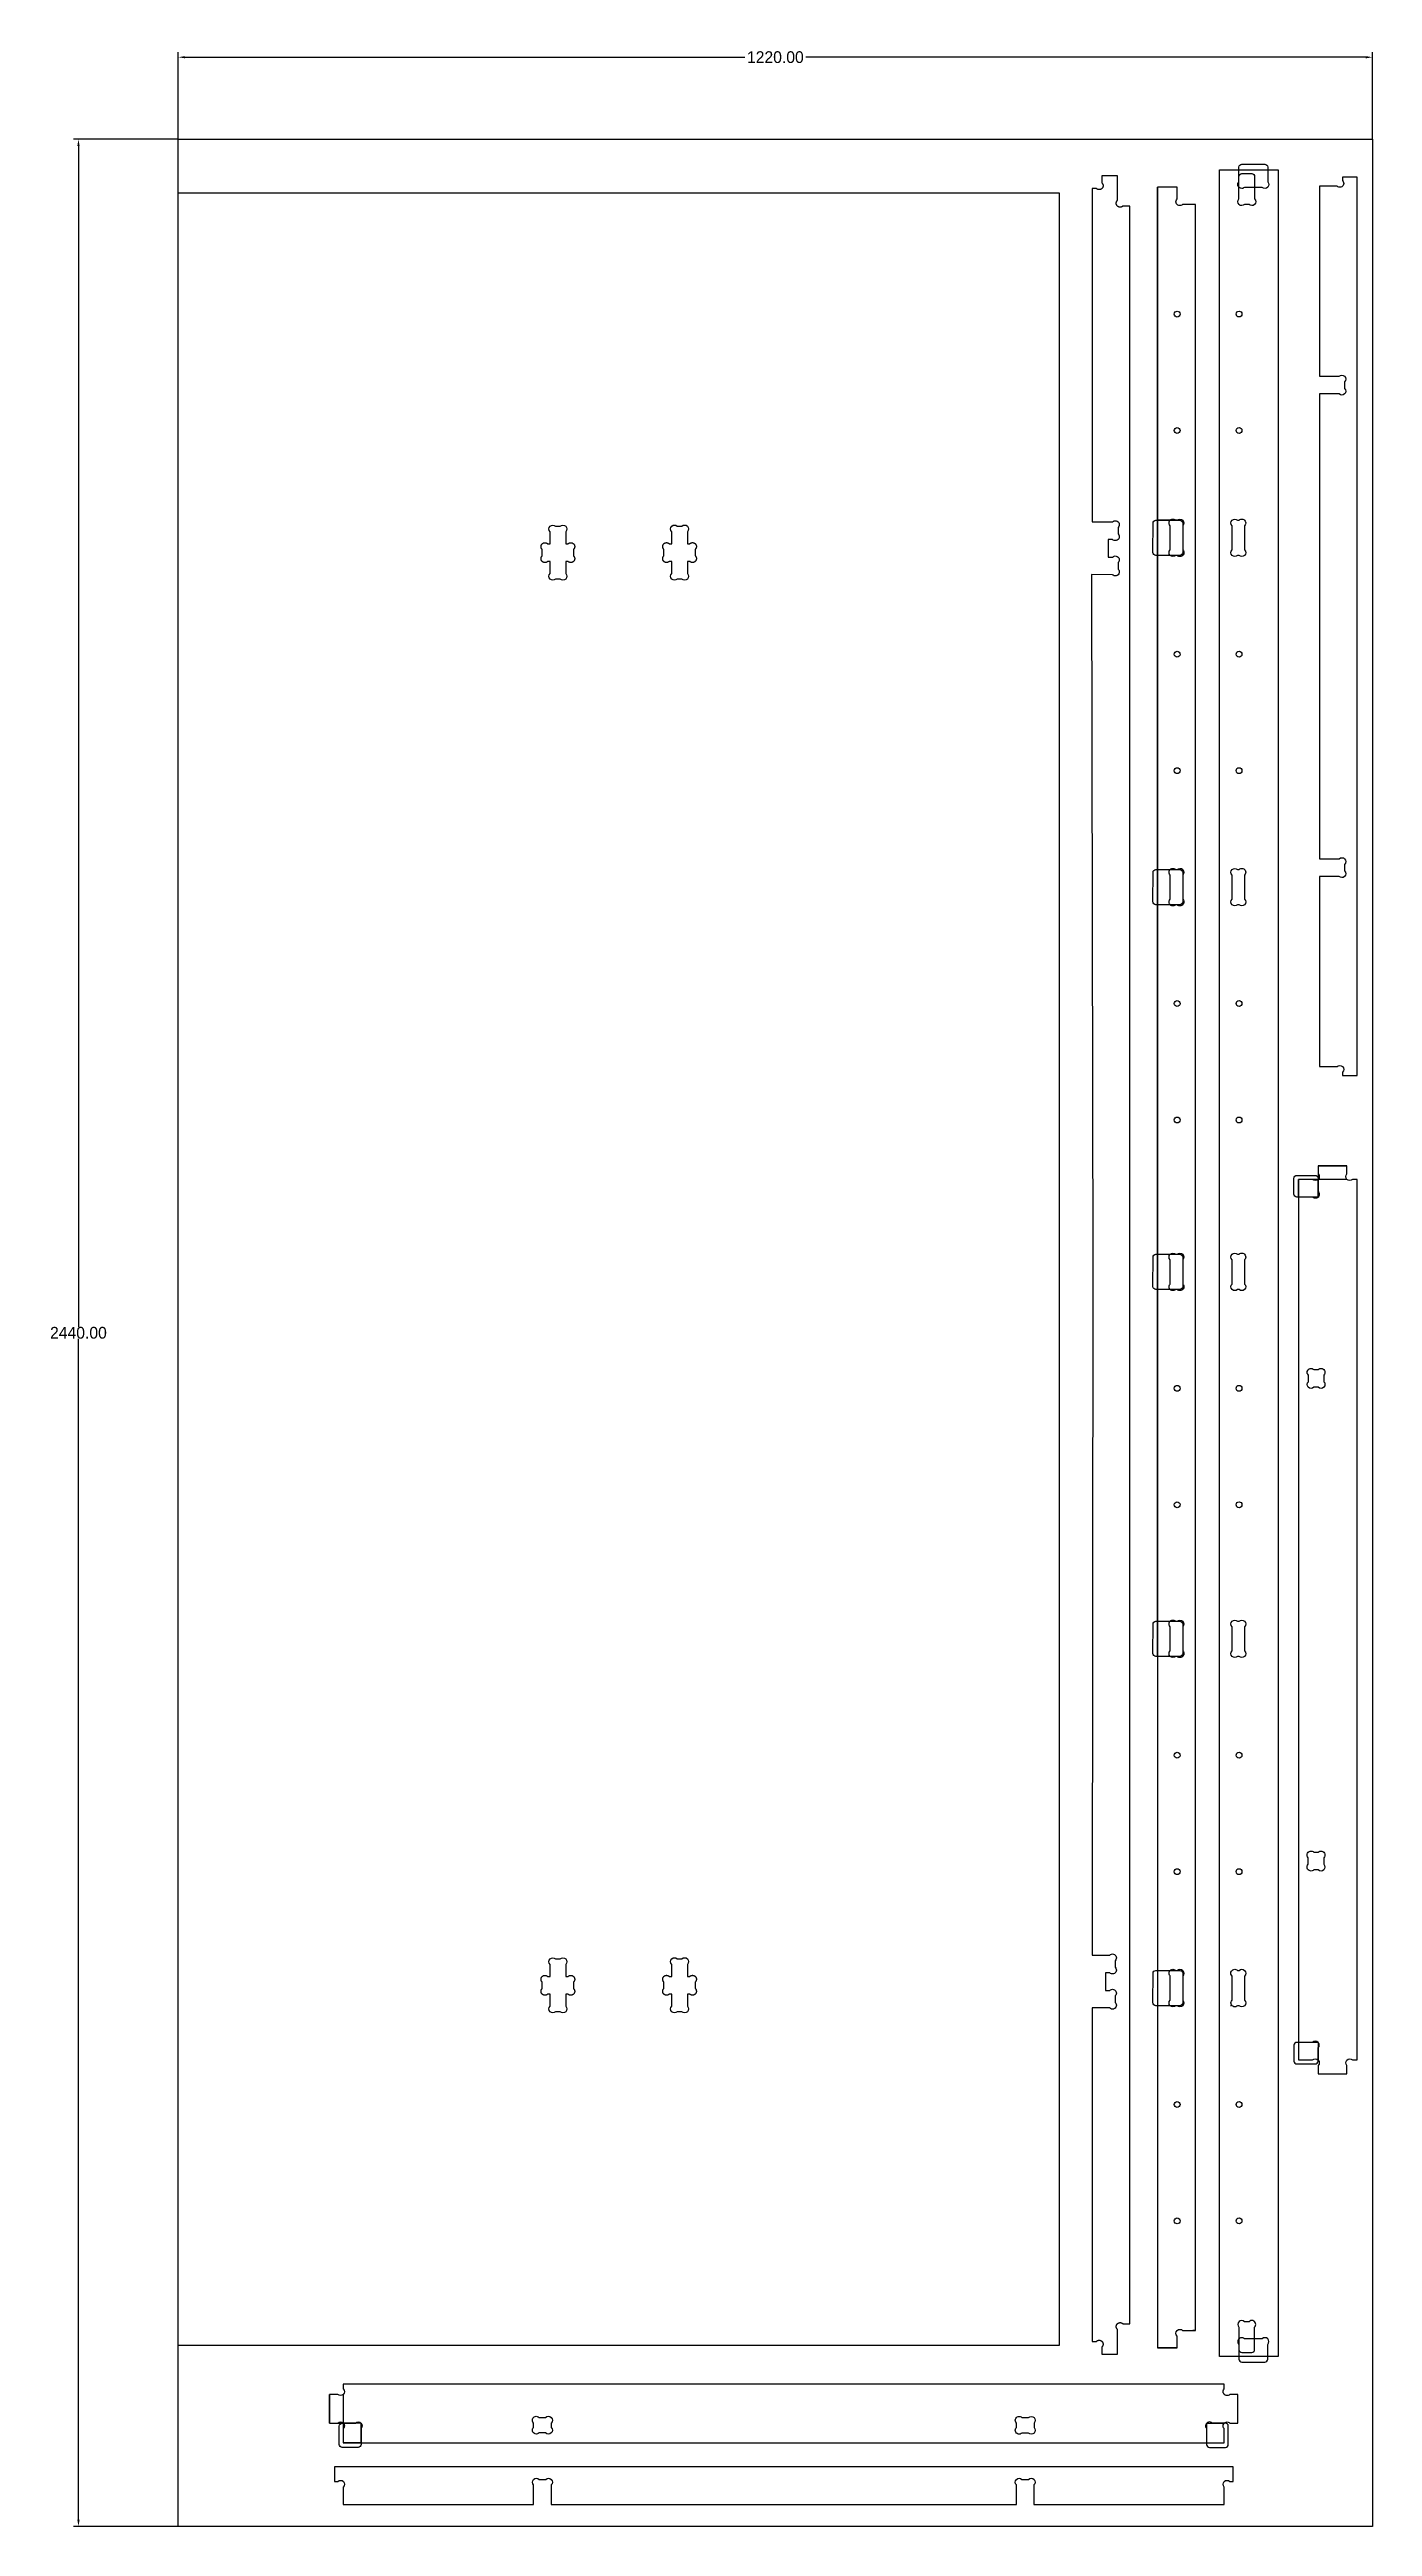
# Model space of a CAD drawing. Header units: millimetres. Extents: x 6492 to 10543, y 1975 to 5871.
# Drawn here: x 6492 to 7843, y 3340 to 5871 of the extents above; entities that cross this region are included whole.
import ezdxf

# ---------------------------------------------------------------- set-up
doc = ezdxf.new("R2010")
doc.units = ezdxf.units.MM
doc.layers.add('0_Make2D$Visibile$Curve', color=18, linetype='Continuous', true_color=0x000000)
for name, color, linetype in [('CUT_INSIDE_18MM', 54, 'Continuous'), ('CUT_OUTSIDE_18MM', 1, 'Continuous'), ('HOLE_18MM', 4, 'Continuous'), ('POCKET_INSIDE_14MM', 92, 'Continuous'), ('POCKET_INSIDE_9MM', 97, 'Continuous'), ('POCKET_OUTSIDE_9MM', 6, 'Continuous')]:
    doc.layers.add(name, color=color, linetype=linetype)
doc.layers.add('NO_PRINT', color=2, linetype='Continuous', plot=False)
doc.layers.add('POCKET_OUTSIDE_14MM', color=175, linetype='Continuous', plot=False)
doc.layers.add('TOP-HOLE-6.000MM-DIAM_15.000MM', color=20, linetype='Continuous', lineweight=25, true_color=0xff2400)
doc.dimstyles.get("Standard").update_dxf_attribs({"dimtxt": 1.2, "dimasz": 0.18, "dimexe": 0.18, "dimexo": 0.0625, "dimgap": 0.09, "dimtad": 0, "dimtih": 1, "dimtoh": 1, "dimzin": 0, "dimdsep": 46, "dimtxsty": 'Standard', "dimcen": 0.09, "dimclrd": 256, "dimclre": 256, "dimclrt": 256, "dimadec": 0, "dimazin": 0, "dimtfac": 1, "dimtofl": 0, "dimtmove": 0, "dimatfit": 3, "dimfxl": 1, "dimtolj": 1, "dimtzin": 0, "dimlwd": -1, "dimlwe": -1, "dimarcsym": 0})

msp = doc.modelspace()

# ---------------------------------------------------------------- blocks, each defined once
blk = doc.blocks.new('FRAME_INT_SHORT')
at = {"layer": 'CUT_OUTSIDE_18MM'}
blk.add_lwpolyline([(7697.4, 3385.5), (7700.8, 3385.5), (7700.8, 3400.5), (6782.8, 3400.5), (6782.8, 3385.5), (6786.2, 3385.5, -1), (6791.8, 3379.8), (6791.8, 3361.8), (6986.2, 3361.8), (6986.2, 3371.8), (6986.2, 3381.9, -1), (6991.8, 3387.6), (6998.6, 3387.6, -1), (7004.2, 3381.9), (7004.2, 3371.8), (7004.2, 3361.8), (7479.4, 3361.8), (7479.4, 3371.8), (7479.4, 3381.9, -1), (7485.1, 3387.6), (7491.8, 3387.6, -1), (7497.4, 3381.9), (7497.4, 3371.8), (7497.4, 3361.8), (7691.8, 3361.8), (7691.8, 3379.8, -1)], format="xyb", close=True, dxfattribs=at)
blk = doc.blocks.new('FRAME_LONG_OUT')
at = {"layer": '0_Make2D$Visibile$Curve', "color": 147, "lineweight": -3, "true_color": 0x366c72}
for p, q in [((7706.8, 5744.3), (7706.8, 5744.3)), ((7707.8, 3531.3), (7707.8, 3531.3))]:
    blk.add_line(p, q, dxfattribs=at)
at = {"layer": 'CUT_OUTSIDE_18MM'}
blk.add_lwpolyline([(7686.8, 5748.3), (7746.8, 5748.3), (7746.8, 3513.3), (7686.8, 3513.3)], close=True, dxfattribs=at)
at = {"layer": 'POCKET_INSIDE_9MM'}
for p, q in [((7698.6, 3871.8), (7698, 3871.8)), ((7712.6, 3871.8), (7712.6, 3871.8))]:
    blk.add_line(p, q, dxfattribs=at)
for points in [[(7717.1, 5712.8), (7712.5, 5712.8, -1), (7706.8, 5718.4), (7706.8, 5741.3, -0.414214), (7709.8, 5744.3), (7719.8, 5744.3, -0.414214), (7722.8, 5741.3), (7722.8, 5718.4, -1)], [(7706.9, 5354.1), (7705.4, 5354.1, -1), (7699.7, 5359.7), (7699.7, 5384.4, -1), (7705.4, 5390), (7706.9, 5390, -1), (7712.6, 5384.4), (7712.6, 5359.7, -1)], [(7706.9, 4997.1), (7705.4, 4997.1, -1), (7699.7, 5002.7), (7699.7, 5027.4, -1), (7705.4, 5033), (7706.9, 5033, -1), (7712.6, 5027.4), (7712.6, 5002.7, -1)], [(7706.9, 4603.8), (7705.4, 4603.8, -1), (7699.7, 4609.4), (7699.7, 4634.1, -1), (7705.4, 4639.8), (7706.9, 4639.8, -1), (7712.6, 4634.1), (7712.6, 4609.4, -1)], [(7706.9, 4228.8), (7705.4, 4228.8, -1), (7699.7, 4234.4), (7699.7, 4259.1, -1), (7705.4, 4264.7), (7706.9, 4264.7, -1), (7712.6, 4259.1), (7712.6, 4234.4, -1)], [(7706.9, 3871.8), (7705.4, 3871.8, -1), (7699.7, 3877.4), (7699.7, 3902.1, -1), (7705.4, 3907.8), (7706.9, 3907.8, -1), (7712.6, 3902.1), (7712.6, 3877.4, -1)], [(7717.1, 3548.8), (7712.5, 3548.8, 1), (7706.8, 3543.2), (7706.8, 3520.3, 0.414214), (7709.8, 3517.3), (7719.8, 3517.3, 0.414214), (7722.8, 3520.3), (7722.8, 3543.2, 1)]]:
    blk.add_lwpolyline(points, format="xyb", close=True, dxfattribs=at)
at = {"layer": 'POCKET_OUTSIDE_14MM'}
for points in [[(7706.8, 5748), (7706.8, 5751, -0.414214), (7709.8, 5754), (7733.2, 5754, -0.414214), (7736.2, 5751), (7736.2, 5748), (7736.2, 5736, -1), (7730.6, 5730.3), (7712.4, 5730.3, -1), (7706.8, 5736)], [(7706.8, 3513.6), (7706.8, 3510.6, 0.414214), (7709.8, 3507.6), (7733.2, 3507.6, 0.414214), (7736.2, 3510.6), (7736.2, 3513.6), (7736.2, 3525.6, 1), (7730.6, 3531.3), (7712.4, 3531.3, 1), (7706.8, 3525.6)]]:
    blk.add_lwpolyline(points, format="xyb", close=True, dxfattribs=at)
at = {"layer": 'TOP-HOLE-6.000MM-DIAM_15.000MM'}
for centre in [(7706.9, 5600.8), (7706.9, 5481.8), (7706.9, 5253.1), (7706.9, 5134.1), (7706.9, 4896.1), (7706.9, 4777), (7706.9, 4502.8), (7706.9, 4383.8), (7706.9, 4127.8), (7706.9, 4008.8), (7706.9, 3770.8), (7706.9, 3651.8)]:
    blk.add_circle(centre, 3, dxfattribs=at)
blk = doc.blocks.new('FRAME_OUTER_SHORT')
at = {"layer": '0_Make2D$Visibile$Curve', "color": 147, "lineweight": -3, "true_color": 0x366c72}
for p, q in [((6777.8, 3445.1), (6777.8, 3474.5)), ((6791.8, 3474.5), (6791.8, 3446.1)), ((6777.8, 3445.1), (6791.8, 3445.1)), ((6791.8, 3446.1), (6791.8, 3445.1)), ((6809.8, 3445.1), (6791.8, 3445.1)), ((6791.8, 3445.1), (6791.8, 3425.1)), ((6809.8, 3445.1), (6809.8, 3445.1)), ((6809.8, 3445.1), (6809.8, 3425.1)), ((7673.8, 3445.1), (7673.8, 3445.1)), ((7673.8, 3445.1), (7673.8, 3425.1)), ((7673.8, 3445.1), (7691.8, 3445.1)), ((6809.8, 3425.1), (6791.8, 3425.1)), ((6809.8, 3425.1), (6809.8, 3425.1)), ((6809.8, 3425.1), (7241.8, 3425.1)), ((7241.8, 3425.1), (7241.8, 3425.1))]:
    blk.add_line(p, q, dxfattribs=at)
at = {"layer": 'CUT_OUTSIDE_18MM'}
blk.add_lwpolyline([(7241.8, 3425.1), (7691.8, 3425.1), (7691.8, 3439.5, -1), (7697.5, 3445.1), (7705.8, 3445.1), (7705.8, 3474.5), (7697.5, 3474.5, -1), (7691.8, 3480.1), (7691.8, 3485.1), (7241.8, 3485.1), (6791.8, 3485.1), (6791.8, 3480.1, -1), (6786.1, 3474.5), (6777.8, 3474.5), (6777.8, 3445.1), (6786.1, 3445.1, -1), (6791.8, 3439.5), (6791.8, 3425.1), (7241.8, 3425.1)], format="xyb", close=True, dxfattribs=at)
at = {"layer": 'POCKET_INSIDE_14MM'}
for points in [[(6998.5, 3435.1), (6991.8, 3435.1, -1.008367), (6986.2, 3440.7), (6986.2, 3445.2, -1.008367), (6991.8, 3450.9), (6998.5, 3450.9, -1), (7004.2, 3445.2), (7004.2, 3440.7, -1)], [(7491.8, 3435), (7485.1, 3435, -1.008367), (7479.5, 3440.7), (7479.5, 3445.2, -1.008367), (7485.1, 3450.8), (7491.8, 3450.8, -1), (7497.5, 3445.2), (7497.5, 3440.7, -1)]]:
    blk.add_lwpolyline(points, format="xyb", close=True, dxfattribs=at)
at = {"layer": 'POCKET_OUTSIDE_9MM'}
for points in [[(6787.7, 3423.3), (6787.7, 3442.1, -0.414214), (6790.7, 3445.1), (6804.2, 3445.1, -1), (6809.9, 3439.5), (6809.9, 3423.3, -0.414214), (6806.9, 3420.3), (6790.7, 3420.3, -0.414214)], [(7695.9, 3423.3), (7695.9, 3442.1, 0.414214), (7692.9, 3445.1), (7679.5, 3445.1, 1), (7673.8, 3439.5), (7673.8, 3423.3, 0.414214), (7676.8, 3420.3), (7692.9, 3420.3, 0.414214)]]:
    blk.add_lwpolyline(points, format="xyb", close=True, dxfattribs=at)
blk = doc.blocks.new('*D14')
at = {"layer": 'Defpoints', "color": 0, "transparency": 16777216}
for p in [(7843.2, 5863.3), (6623.2, 5779.5), (7843.2, 5779.5)]:
    blk.add_point(p, dxfattribs=at)
at = {"layer": 'NO_PRINT', "transparency": 16777216}
for p, q in [((6623.2, 5779.6), (6623.2, 5868.3)), ((6630.2, 5863.3), (7202.1, 5863.3)), ((7836.2, 5863.3), (7264.3, 5863.3)), ((7843.2, 5779.6), (7843.2, 5868.3))]:
    blk.add_line(p, q, dxfattribs=at)
for points in [[(6630.2, 5864.4), (6630.2, 5862.1), (6623.2, 5863.3)], [(7836.2, 5864.4), (7836.2, 5862.1), (7843.2, 5863.3)]]:
    blk.add_solid(points, dxfattribs=at)
at = {"layer": 'NO_PRINT', "transparency": 16777216, "insert": (7233.2, 5863.3), "char_height": 12, "attachment_point": 5}
blk.add_mtext('\\A1;1220.00', dxfattribs=at)
blk = doc.blocks.new('*D15')
at = {"layer": 'Defpoints', "color": 0, "transparency": 16777216}
for p in [(6623.2, 5779.5), (6521.2, 3339.5), (6623.2, 3339.5)]:
    blk.add_point(p, dxfattribs=at)
at = {"layer": 'NO_PRINT', "transparency": 16777216}
for p, q in [((6623.1, 5779.5), (6516.2, 5779.5)), ((6521.2, 5772.5), (6521.2, 4565.6)), ((6521.2, 3346.5), (6521.2, 4553.4)), ((6623.1, 3339.5), (6516.2, 3339.5))]:
    blk.add_line(p, q, dxfattribs=at)
for points in [[(6520.1, 5772.5), (6522.4, 5772.5), (6521.2, 5779.5)], [(6520.1, 3346.5), (6522.4, 3346.5), (6521.2, 3339.5)]]:
    blk.add_solid(points, dxfattribs=at)
at = {"layer": 'NO_PRINT', "transparency": 16777216, "insert": (6521.2, 4559.5), "char_height": 12, "attachment_point": 5}
blk.add_mtext('\\A1;2440.00', dxfattribs=at)

# ---------------------------------------------------------------- dimensions: what is measured, and where the dimension line sits
at = {"layer": 'NO_PRINT'}
dim = msp.add_linear_dim(base=(7843.171, 5863.268), p1=(6623.171, 5779.508), p2=(7843.171, 5779.508), dimstyle='Standard', override={"dimtxt": 12, "dimasz": 7, "dimexe": 5}, dxfattribs=at)
dim.commit()
dim.dimension.update_dxf_attribs({"geometry": '*D14', "text_midpoint": (7233.171, 5863.268)})
dim = msp.add_linear_dim(base=(6521.235, 3339.508), p1=(6623.171, 5779.508), p2=(6623.171, 3339.508), angle=90, dimstyle='Standard', override={"dimtxt": 12, "dimasz": 7, "dimexe": 5}, dxfattribs=at)
dim.commit()
dim.dimension.update_dxf_attribs({"geometry": '*D15', "text_midpoint": (6521.235, 4559.508)})

# ---------------------------------------------------------------- linework, layer by layer
at = {"layer": 'CUT_INSIDE_18MM'}
for points in [[(7021.378, 5365.932), (7021.477, 5366.028), (7021.58, 5366.121), (7021.686, 5366.21), (7021.794, 5366.295), (7021.906, 5366.377), (7022.02, 5366.454), (7022.137, 5366.528), (7022.257, 5366.597), (7022.379, 5366.662), (7022.503, 5366.723), (7022.629, 5366.78), (7022.756, 5366.832), (7022.886, 5366.88), (7023.017, 5366.923), (7023.15, 5366.962), (7023.284, 5366.997), (7023.419, 5367.026), (7023.555, 5367.051), (7023.691, 5367.071), (7023.829, 5367.087), (7023.966, 5367.097), (7024.104, 5367.103), (7024.242, 5367.105), (7024.381, 5367.101), (7024.518, 5367.093), (7024.656, 5367.08), (7024.793, 5367.062), (7024.929, 5367.039), (7025.065, 5367.012), (7025.199, 5366.98), (7025.332, 5366.943), (7025.464, 5366.902), (7025.595, 5366.857), (7025.724, 5366.807), (7025.85, 5366.752), (7025.975, 5366.693), (7026.098, 5366.63), (7026.219, 5366.563), (7026.337, 5366.491), (7026.453, 5366.416), (7026.566, 5366.336), (7026.676, 5366.253), (7026.783, 5366.166), (7026.888, 5366.075), (7026.989, 5365.981), (7027.086, 5365.883), (7027.181, 5365.782), (7027.271, 5365.678), (7027.358, 5365.571), (7027.442, 5365.461), (7027.521, 5365.347), (7027.597, 5365.232), (7027.668, 5365.114), (7027.736, 5364.993), (7027.799, 5364.87), (7027.858, 5364.745), (7027.912, 5364.618), (7027.962, 5364.489), (7028.008, 5364.359), (7028.049, 5364.227), (7028.085, 5364.094), (7028.117, 5363.959), (7028.145, 5363.824), (7028.167, 5363.688), (7028.185, 5363.551), (7028.198, 5363.413), (7028.206, 5363.275), (7028.21, 5363.137), (7028.209, 5362.999), (7028.203, 5362.861), (7028.192, 5362.723), (7028.177, 5362.586), (7028.156, 5362.449), (7028.132, 5362.313), (7028.102, 5362.178), (7028.068, 5362.044), (7028.029, 5361.912), (7027.986, 5361.781), (7027.938, 5361.651), (7027.885, 5361.523), (7027.829, 5361.397), (7027.768, 5361.273), (7027.702, 5361.151), (7027.633, 5361.032), (7027.559, 5360.915), (7027.482, 5360.801), (7027.401, 5360.689), (7027.315, 5360.58), (7027.226, 5360.474), (7027.134, 5360.372), (7027.038, 5360.272), (7027.038, 5353.592), (7027.134, 5353.493), (7027.226, 5353.39), (7027.315, 5353.285), (7027.401, 5353.176), (7027.482, 5353.064), (7027.559, 5352.95), (7027.633, 5352.833), (7027.702, 5352.714), (7027.768, 5352.592), (7027.829, 5352.468), (7027.885, 5352.342), (7027.938, 5352.214), (7027.986, 5352.084), (7028.029, 5351.953), (7028.068, 5351.821), (7028.102, 5351.687), (7028.132, 5351.552), (7028.156, 5351.416), (7028.177, 5351.279), (7028.192, 5351.142), (7028.203, 5351.004), (7028.209, 5350.866), (7028.21, 5350.728), (7028.206, 5350.59), (7028.198, 5350.452), (7028.185, 5350.314), (7028.167, 5350.177), (7028.145, 5350.041), (7028.117, 5349.906), (7028.085, 5349.771), (7028.049, 5349.638), (7028.008, 5349.506), (7027.962, 5349.376), (7027.912, 5349.247), (7027.858, 5349.12), (7027.799, 5348.995), (7027.736, 5348.872), (7027.668, 5348.751), (7027.597, 5348.633), (7027.521, 5348.517), (7027.442, 5348.404), (7027.358, 5348.294), (7027.271, 5348.187), (7027.181, 5348.083), (7027.086, 5347.982), (7026.989, 5347.884), (7026.888, 5347.79), (7026.783, 5347.699), (7026.676, 5347.612), (7026.566, 5347.529), (7026.453, 5347.449), (7026.337, 5347.374), (7026.219, 5347.302), (7026.098, 5347.235), (7025.975, 5347.172), (7025.85, 5347.113), (7025.724, 5347.058), (7025.595, 5347.008), (7025.464, 5346.963), (7025.332, 5346.921), (7025.199, 5346.885), (7025.065, 5346.853), (7024.929, 5346.826), (7024.793, 5346.803), (7024.656, 5346.785), (7024.518, 5346.772), (7024.381, 5346.764), (7024.242, 5346.76), (7024.104, 5346.762), (7023.966, 5346.768), (7023.829, 5346.778), (7023.691, 5346.794), (7023.555, 5346.814), (7023.419, 5346.839), (7023.284, 5346.868), (7023.15, 5346.903), (7023.017, 5346.941), (7022.886, 5346.985), (7022.756, 5347.033), (7022.629, 5347.085), (7022.503, 5347.142), (7022.379, 5347.203), (7022.257, 5347.268), (7022.137, 5347.337), (7022.02, 5347.411), (7021.906, 5347.488), (7021.794, 5347.57), (7021.686, 5347.655), (7021.58, 5347.744), (7021.477, 5347.836), (7021.378, 5347.932), (7018.997, 5347.932), (7018.997, 5335.592, -0.99985094), (7013.337, 5329.932), (7010.997, 5329.932), (7008.657, 5329.932, -0.99985094), (7002.997, 5335.592), (7002.997, 5347.932), (7000.616, 5347.932), (7000.517, 5347.836), (7000.414, 5347.744), (7000.308, 5347.655), (7000.2, 5347.57), (7000.088, 5347.488), (6999.974, 5347.411), (6999.857, 5347.337), (6999.737, 5347.268), (6999.615, 5347.203), (6999.491, 5347.142), (6999.366, 5347.085), (6999.238, 5347.033), (6999.108, 5346.985), (6998.977, 5346.941), (6998.844, 5346.903), (6998.71, 5346.868), (6998.575, 5346.839), (6998.44, 5346.814), (6998.303, 5346.794), (6998.166, 5346.778), (6998.028, 5346.768), (6997.89, 5346.762), (6997.752, 5346.76), (6997.614, 5346.764), (6997.476, 5346.772), (6997.338, 5346.785), (6997.201, 5346.803), (6997.065, 5346.826), (6996.929, 5346.853), (6996.795, 5346.885), (6996.662, 5346.921), (6996.53, 5346.963), (6996.399, 5347.008), (6996.271, 5347.058), (6996.144, 5347.113), (6996.019, 5347.172), (6995.896, 5347.235), (6995.775, 5347.302), (6995.657, 5347.374), (6995.541, 5347.449), (6995.428, 5347.529), (6995.318, 5347.612), (6995.211, 5347.699), (6995.106, 5347.79), (6995.005, 5347.884), (6994.908, 5347.982), (6994.813, 5348.083), (6994.723, 5348.187), (6994.636, 5348.294), (6994.552, 5348.404), (6994.473, 5348.517), (6994.397, 5348.633), (6994.326, 5348.751), (6994.259, 5348.872), (6994.195, 5348.995), (6994.137, 5349.12), (6994.082, 5349.247), (6994.032, 5349.376), (6993.986, 5349.506), (6993.945, 5349.638), (6993.909, 5349.771), (6993.877, 5349.906), (6993.85, 5350.041), (6993.827, 5350.177), (6993.809, 5350.314), (6993.796, 5350.452), (6993.788, 5350.59), (6993.784, 5350.728), (6993.785, 5350.866), (6993.791, 5351.004), (6993.802, 5351.142), (6993.817, 5351.279), (6993.838, 5351.416), (6993.863, 5351.552), (6993.892, 5351.687), (6993.926, 5351.821), (6993.965, 5351.953), (6994.009, 5352.084), (6994.056, 5352.214), (6994.109, 5352.342), (6994.165, 5352.468), (6994.226, 5352.592), (6994.292, 5352.714), (6994.361, 5352.833), (6994.435, 5352.95), (6994.512, 5353.064), (6994.594, 5353.176), (6994.679, 5353.285), (6994.768, 5353.39), (6994.86, 5353.493), (6994.956, 5353.592), (6994.956, 5360.272), (6994.86, 5360.372), (6994.768, 5360.474), (6994.679, 5360.58), (6994.594, 5360.689), (6994.512, 5360.801), (6994.435, 5360.915), (6994.361, 5361.032), (6994.292, 5361.151), (6994.226, 5361.273), (6994.165, 5361.397), (6994.109, 5361.523), (6994.056, 5361.651), (6994.009, 5361.781), (6993.965, 5361.912), (6993.926, 5362.044), (6993.892, 5362.178), (6993.863, 5362.313), (6993.838, 5362.449), (6993.817, 5362.586), (6993.802, 5362.723), (6993.791, 5362.861), (6993.785, 5362.999), (6993.784, 5363.137), (6993.788, 5363.275), (6993.796, 5363.413), (6993.809, 5363.551), (6993.827, 5363.688), (6993.85, 5363.824), (6993.877, 5363.959), (6993.909, 5364.094), (6993.945, 5364.227), (6993.986, 5364.359), (6994.032, 5364.489), (6994.082, 5364.618), (6994.137, 5364.745), (6994.195, 5364.87), (6994.259, 5364.993), (6994.326, 5365.114), (6994.397, 5365.232), (6994.473, 5365.347), (6994.552, 5365.461), (6994.636, 5365.571), (6994.723, 5365.678), (6994.813, 5365.782), (6994.908, 5365.883), (6995.005, 5365.981), (6995.106, 5366.075), (6995.211, 5366.166), (6995.318, 5366.253), (6995.428, 5366.336), (6995.541, 5366.416), (6995.657, 5366.491), (6995.775, 5366.563), (6995.896, 5366.63), (6996.019, 5366.693), (6996.144, 5366.752), (6996.271, 5366.807), (6996.399, 5366.857), (6996.53, 5366.902), (6996.662, 5366.943), (6996.795, 5366.98), (6996.929, 5367.012), (6997.065, 5367.039), (6997.201, 5367.062), (6997.338, 5367.08), (6997.476, 5367.093), (6997.614, 5367.101), (6997.752, 5367.105), (6997.89, 5367.103), (6998.028, 5367.097), (6998.166, 5367.087), (6998.303, 5367.071), (6998.44, 5367.051), (6998.575, 5367.026), (6998.71, 5366.997), (6998.844, 5366.962), (6998.977, 5366.923), (6999.108, 5366.88), (6999.238, 5366.832), (6999.366, 5366.78), (6999.491, 5366.723), (6999.615, 5366.662), (6999.737, 5366.597), (6999.857, 5366.528), (6999.974, 5366.454), (7000.088, 5366.377), (7000.2, 5366.295), (7000.308, 5366.21), (7000.414, 5366.121), (7000.517, 5366.028), (7000.616, 5365.932), (7002.997, 5365.932), (7002.997, 5378.272, -0.99985094), (7008.657, 5383.932), (7010.997, 5383.932), (7013.337, 5383.932, -0.99985094), (7018.997, 5378.272), (7018.997, 5365.932)], [(7145.676, 5365.98), (7145.776, 5366.076), (7145.878, 5366.169), (7145.984, 5366.258), (7146.093, 5366.343), (7146.205, 5366.424), (7146.319, 5366.502), (7146.436, 5366.576), (7146.555, 5366.645), (7146.677, 5366.71), (7146.801, 5366.771), (7146.927, 5366.828), (7147.055, 5366.88), (7147.185, 5366.928), (7147.316, 5366.971), (7147.448, 5367.01), (7147.582, 5367.045), (7147.717, 5367.074), (7147.853, 5367.099), (7147.99, 5367.119), (7148.127, 5367.135), (7148.265, 5367.145), (7148.403, 5367.151), (7148.541, 5367.153), (7148.679, 5367.149), (7148.817, 5367.141), (7148.955, 5367.128), (7149.092, 5367.11), (7149.228, 5367.087), (7149.363, 5367.06), (7149.498, 5367.028), (7149.631, 5366.991), (7149.763, 5366.95), (7149.893, 5366.905), (7150.022, 5366.855), (7150.149, 5366.8), (7150.274, 5366.741), (7150.397, 5366.678), (7150.518, 5366.611), (7150.636, 5366.539), (7150.751, 5366.464), (7150.864, 5366.384), (7150.975, 5366.301), (7151.082, 5366.214), (7151.186, 5366.123), (7151.287, 5366.029), (7151.385, 5365.931), (7151.479, 5365.83), (7151.57, 5365.726), (7151.657, 5365.619), (7151.74, 5365.509), (7151.82, 5365.395), (7151.895, 5365.28), (7151.967, 5365.162), (7152.034, 5365.041), (7152.097, 5364.918), (7152.156, 5364.793), (7152.211, 5364.666), (7152.261, 5364.537), (7152.306, 5364.407), (7152.347, 5364.275), (7152.384, 5364.142), (7152.416, 5364.007), (7152.443, 5363.872), (7152.466, 5363.736), (7152.483, 5363.599), (7152.497, 5363.461), (7152.505, 5363.323), (7152.509, 5363.185), (7152.507, 5363.047), (7152.501, 5362.909), (7152.491, 5362.771), (7152.475, 5362.634), (7152.455, 5362.497), (7152.43, 5362.361), (7152.4, 5362.226), (7152.366, 5362.092), (7152.327, 5361.96), (7152.284, 5361.829), (7152.236, 5361.699), (7152.184, 5361.571), (7152.127, 5361.445), (7152.066, 5361.321), (7152.001, 5361.199), (7151.931, 5361.08), (7151.858, 5360.963), (7151.78, 5360.849), (7151.699, 5360.737), (7151.614, 5360.628), (7151.525, 5360.522), (7151.432, 5360.42), (7151.336, 5360.32), (7151.336, 5353.64), (7151.432, 5353.541), (7151.525, 5353.438), (7151.614, 5353.333), (7151.699, 5353.224), (7151.78, 5353.112), (7151.858, 5352.998), (7151.931, 5352.881), (7152.001, 5352.762), (7152.066, 5352.64), (7152.127, 5352.516), (7152.184, 5352.39), (7152.236, 5352.262), (7152.284, 5352.132), (7152.327, 5352.001), (7152.366, 5351.869), (7152.4, 5351.735), (7152.43, 5351.6), (7152.455, 5351.464), (7152.475, 5351.327), (7152.491, 5351.19), (7152.501, 5351.052), (7152.507, 5350.914), (7152.509, 5350.776), (7152.505, 5350.638), (7152.497, 5350.5), (7152.483, 5350.362), (7152.466, 5350.225), (7152.443, 5350.089), (7152.416, 5349.954), (7152.384, 5349.819), (7152.347, 5349.686), (7152.306, 5349.554), (7152.261, 5349.424), (7152.211, 5349.295), (7152.156, 5349.168), (7152.097, 5349.043), (7152.034, 5348.92), (7151.967, 5348.799), (7151.895, 5348.681), (7151.82, 5348.565), (7151.74, 5348.452), (7151.657, 5348.342), (7151.57, 5348.235), (7151.479, 5348.131), (7151.385, 5348.03), (7151.287, 5347.932), (7151.186, 5347.838), (7151.082, 5347.747), (7150.975, 5347.66), (7150.864, 5347.577), (7150.751, 5347.497), (7150.636, 5347.422), (7150.518, 5347.35), (7150.397, 5347.283), (7150.274, 5347.22), (7150.149, 5347.161), (7150.022, 5347.106), (7149.893, 5347.056), (7149.763, 5347.011), (7149.631, 5346.969), (7149.498, 5346.933), (7149.363, 5346.901), (7149.228, 5346.874), (7149.092, 5346.851), (7148.955, 5346.833), (7148.817, 5346.82), (7148.679, 5346.812), (7148.541, 5346.808), (7148.403, 5346.81), (7148.265, 5346.816), (7148.127, 5346.826), (7147.99, 5346.842), (7147.853, 5346.862), (7147.717, 5346.887), (7147.582, 5346.916), (7147.448, 5346.951), (7147.316, 5346.989), (7147.185, 5347.033), (7147.055, 5347.081), (7146.927, 5347.133), (7146.801, 5347.19), (7146.677, 5347.251), (7146.555, 5347.316), (7146.436, 5347.385), (7146.319, 5347.459), (7146.205, 5347.536), (7146.093, 5347.618), (7145.984, 5347.703), (7145.878, 5347.792), (7145.776, 5347.884), (7145.676, 5347.98), (7143.296, 5347.98), (7143.296, 5335.64, -0.99985094), (7137.636, 5329.98), (7135.296, 5329.98), (7132.956, 5329.98, -0.99985094), (7127.296, 5335.64), (7127.296, 5347.98), (7124.915, 5347.98), (7124.815, 5347.884), (7124.713, 5347.792), (7124.607, 5347.703), (7124.498, 5347.618), (7124.387, 5347.536), (7124.272, 5347.459), (7124.155, 5347.385), (7124.036, 5347.316), (7123.914, 5347.251), (7123.79, 5347.19), (7123.664, 5347.133), (7123.536, 5347.081), (7123.407, 5347.033), (7123.275, 5346.989), (7123.143, 5346.951), (7123.009, 5346.916), (7122.874, 5346.887), (7122.738, 5346.862), (7122.601, 5346.842), (7122.464, 5346.826), (7122.326, 5346.816), (7122.188, 5346.81), (7122.05, 5346.808), (7121.912, 5346.812), (7121.774, 5346.82), (7121.637, 5346.833), (7121.5, 5346.851), (7121.363, 5346.874), (7121.228, 5346.901), (7121.093, 5346.933), (7120.96, 5346.969), (7120.828, 5347.011), (7120.698, 5347.056), (7120.569, 5347.106), (7120.442, 5347.161), (7120.317, 5347.22), (7120.194, 5347.283), (7120.074, 5347.35), (7119.955, 5347.422), (7119.84, 5347.497), (7119.727, 5347.577), (7119.616, 5347.66), (7119.509, 5347.747), (7119.405, 5347.838), (7119.304, 5347.932), (7119.206, 5348.03), (7119.112, 5348.131), (7119.021, 5348.235), (7118.934, 5348.342), (7118.851, 5348.452), (7118.771, 5348.565), (7118.696, 5348.681), (7118.624, 5348.799), (7118.557, 5348.92), (7118.494, 5349.043), (7118.435, 5349.168), (7118.381, 5349.295), (7118.33, 5349.424), (7118.285, 5349.554), (7118.244, 5349.686), (7118.207, 5349.819), (7118.175, 5349.954), (7118.148, 5350.089), (7118.125, 5350.225), (7118.108, 5350.362), (7118.095, 5350.5), (7118.086, 5350.638), (7118.083, 5350.776), (7118.084, 5350.914), (7118.09, 5351.052), (7118.1, 5351.19), (7118.116, 5351.327), (7118.136, 5351.464), (7118.161, 5351.6), (7118.191, 5351.735), (7118.225, 5351.869), (7118.264, 5352.001), (7118.307, 5352.132), (7118.355, 5352.262), (7118.407, 5352.39), (7118.464, 5352.516), (7118.525, 5352.64), (7118.59, 5352.762), (7118.66, 5352.881), (7118.733, 5352.998), (7118.811, 5353.112), (7118.892, 5353.224), (7118.977, 5353.333), (7119.066, 5353.438), (7119.159, 5353.541), (7119.255, 5353.64), (7119.255, 5360.32), (7119.159, 5360.42), (7119.066, 5360.522), (7118.977, 5360.628), (7118.892, 5360.737), (7118.811, 5360.849), (7118.733, 5360.963), (7118.66, 5361.08), (7118.59, 5361.199), (7118.525, 5361.321), (7118.464, 5361.445), (7118.407, 5361.571), (7118.355, 5361.699), (7118.307, 5361.829), (7118.264, 5361.96), (7118.225, 5362.092), (7118.191, 5362.226), (7118.161, 5362.361), (7118.136, 5362.497), (7118.116, 5362.634), (7118.1, 5362.771), (7118.09, 5362.909), (7118.084, 5363.047), (7118.083, 5363.185), (7118.086, 5363.323), (7118.095, 5363.461), (7118.108, 5363.599), (7118.125, 5363.736), (7118.148, 5363.872), (7118.175, 5364.007), (7118.207, 5364.142), (7118.244, 5364.275), (7118.285, 5364.407), (7118.33, 5364.537), (7118.381, 5364.666), (7118.435, 5364.793), (7118.494, 5364.918), (7118.557, 5365.041), (7118.624, 5365.162), (7118.696, 5365.28), (7118.771, 5365.395), (7118.851, 5365.509), (7118.934, 5365.619), (7119.021, 5365.726), (7119.112, 5365.83), (7119.206, 5365.931), (7119.304, 5366.029), (7119.405, 5366.123), (7119.509, 5366.214), (7119.616, 5366.301), (7119.727, 5366.384), (7119.84, 5366.464), (7119.955, 5366.539), (7120.074, 5366.611), (7120.194, 5366.678), (7120.317, 5366.741), (7120.442, 5366.8), (7120.569, 5366.855), (7120.698, 5366.905), (7120.828, 5366.95), (7120.96, 5366.991), (7121.093, 5367.028), (7121.228, 5367.06), (7121.363, 5367.087), (7121.5, 5367.11), (7121.637, 5367.128), (7121.774, 5367.141), (7121.912, 5367.149), (7122.05, 5367.153), (7122.188, 5367.151), (7122.326, 5367.145), (7122.464, 5367.135), (7122.601, 5367.119), (7122.738, 5367.099), (7122.874, 5367.074), (7123.009, 5367.045), (7123.143, 5367.01), (7123.275, 5366.971), (7123.407, 5366.928), (7123.536, 5366.88), (7123.664, 5366.828), (7123.79, 5366.771), (7123.914, 5366.71), (7124.036, 5366.645), (7124.155, 5366.576), (7124.272, 5366.502), (7124.387, 5366.424), (7124.498, 5366.343), (7124.607, 5366.258), (7124.713, 5366.169), (7124.815, 5366.076), (7124.915, 5365.98), (7127.296, 5365.98), (7127.296, 5378.32, -0.99985094), (7132.956, 5383.98), (7135.296, 5383.98), (7137.636, 5383.98, -0.99985094), (7143.296, 5378.32), (7143.296, 5365.98)], [(7021.378, 3901.601), (7021.477, 3901.697), (7021.58, 3901.79), (7021.686, 3901.879), (7021.794, 3901.964), (7021.906, 3902.045), (7022.02, 3902.123), (7022.137, 3902.196), (7022.257, 3902.266), (7022.379, 3902.331), (7022.503, 3902.392), (7022.629, 3902.449), (7022.756, 3902.501), (7022.886, 3902.549), (7023.017, 3902.592), (7023.15, 3902.631), (7023.284, 3902.665), (7023.419, 3902.695), (7023.555, 3902.72), (7023.691, 3902.74), (7023.829, 3902.755), (7023.966, 3902.766), (7024.104, 3902.772), (7024.242, 3902.773), (7024.381, 3902.77), (7024.518, 3902.761), (7024.656, 3902.748), (7024.793, 3902.73), (7024.929, 3902.708), (7025.065, 3902.681), (7025.199, 3902.649), (7025.332, 3902.612), (7025.464, 3902.571), (7025.595, 3902.525), (7025.724, 3902.475), (7025.85, 3902.421), (7025.975, 3902.362), (7026.098, 3902.299), (7026.219, 3902.231), (7026.337, 3902.16), (7026.453, 3902.084), (7026.566, 3902.005), (7026.676, 3901.922), (7026.783, 3901.835), (7026.888, 3901.744), (7026.989, 3901.65), (7027.086, 3901.552), (7027.181, 3901.451), (7027.271, 3901.347), (7027.358, 3901.239), (7027.442, 3901.129), (7027.521, 3901.016), (7027.597, 3900.901), (7027.668, 3900.782), (7027.736, 3900.662), (7027.799, 3900.539), (7027.858, 3900.414), (7027.912, 3900.287), (7027.962, 3900.158), (7028.008, 3900.028), (7028.049, 3899.896), (7028.085, 3899.763), (7028.117, 3899.628), (7028.145, 3899.493), (7028.167, 3899.356), (7028.185, 3899.219), (7028.198, 3899.082), (7028.206, 3898.944), (7028.21, 3898.806), (7028.209, 3898.668), (7028.203, 3898.53), (7028.192, 3898.392), (7028.177, 3898.255), (7028.156, 3898.118), (7028.132, 3897.982), (7028.102, 3897.847), (7028.068, 3897.713), (7028.029, 3897.581), (7027.986, 3897.449), (7027.938, 3897.32), (7027.885, 3897.192), (7027.829, 3897.066), (7027.768, 3896.942), (7027.702, 3896.82), (7027.633, 3896.701), (7027.559, 3896.584), (7027.482, 3896.469), (7027.401, 3896.358), (7027.315, 3896.249), (7027.226, 3896.143), (7027.134, 3896.041), (7027.038, 3895.941), (7027.038, 3889.261), (7027.134, 3889.162), (7027.226, 3889.059), (7027.315, 3888.953), (7027.401, 3888.845), (7027.482, 3888.733), (7027.559, 3888.619), (7027.633, 3888.502), (7027.702, 3888.382), (7027.768, 3888.261), (7027.829, 3888.137), (7027.885, 3888.011), (7027.938, 3887.883), (7027.986, 3887.753), (7028.029, 3887.622), (7028.068, 3887.489), (7028.102, 3887.355), (7028.132, 3887.22), (7028.156, 3887.085), (7028.177, 3886.948), (7028.192, 3886.811), (7028.203, 3886.673), (7028.209, 3886.535), (7028.21, 3886.397), (7028.206, 3886.259), (7028.198, 3886.121), (7028.185, 3885.983), (7028.167, 3885.846), (7028.145, 3885.71), (7028.117, 3885.574), (7028.085, 3885.44), (7028.049, 3885.307), (7028.008, 3885.175), (7027.962, 3885.044), (7027.912, 3884.916), (7027.858, 3884.789), (7027.799, 3884.664), (7027.736, 3884.541), (7027.668, 3884.42), (7027.597, 3884.302), (7027.521, 3884.186), (7027.442, 3884.073), (7027.358, 3883.963), (7027.271, 3883.856), (7027.181, 3883.752), (7027.086, 3883.65), (7026.989, 3883.553), (7026.888, 3883.459), (7026.783, 3883.368), (7026.676, 3883.281), (7026.566, 3883.197), (7026.453, 3883.118), (7026.337, 3883.042), (7026.219, 3882.971), (7026.098, 3882.904), (7025.975, 3882.84), (7025.85, 3882.782), (7025.724, 3882.727), (7025.595, 3882.677), (7025.464, 3882.631), (7025.332, 3882.59), (7025.199, 3882.554), (7025.065, 3882.522), (7024.929, 3882.495), (7024.793, 3882.472), (7024.656, 3882.454), (7024.518, 3882.441), (7024.381, 3882.433), (7024.242, 3882.429), (7024.104, 3882.43), (7023.966, 3882.436), (7023.829, 3882.447), (7023.691, 3882.462), (7023.555, 3882.483), (7023.419, 3882.508), (7023.284, 3882.537), (7023.15, 3882.571), (7023.017, 3882.61), (7022.886, 3882.654), (7022.756, 3882.701), (7022.629, 3882.754), (7022.503, 3882.81), (7022.379, 3882.872), (7022.257, 3882.937), (7022.137, 3883.006), (7022.02, 3883.08), (7021.906, 3883.157), (7021.794, 3883.239), (7021.686, 3883.324), (7021.58, 3883.413), (7021.477, 3883.505), (7021.378, 3883.601), (7018.997, 3883.601), (7018.997, 3871.261, -0.99985094), (7013.337, 3865.601), (7010.997, 3865.601), (7008.657, 3865.601, -0.99985094), (7002.997, 3871.261), (7002.997, 3883.601), (7000.616, 3883.601), (7000.517, 3883.505), (7000.414, 3883.413), (7000.308, 3883.324), (7000.2, 3883.239), (7000.088, 3883.157), (6999.974, 3883.08), (6999.857, 3883.006), (6999.737, 3882.937), (6999.615, 3882.872), (6999.491, 3882.81), (6999.366, 3882.754), (6999.238, 3882.701), (6999.108, 3882.654), (6998.977, 3882.61), (6998.844, 3882.571), (6998.71, 3882.537), (6998.575, 3882.508), (6998.44, 3882.483), (6998.303, 3882.462), (6998.166, 3882.447), (6998.028, 3882.436), (6997.89, 3882.43), (6997.752, 3882.429), (6997.614, 3882.433), (6997.476, 3882.441), (6997.338, 3882.454), (6997.201, 3882.472), (6997.065, 3882.495), (6996.929, 3882.522), (6996.795, 3882.554), (6996.662, 3882.59), (6996.53, 3882.631), (6996.399, 3882.677), (6996.271, 3882.727), (6996.144, 3882.782), (6996.019, 3882.84), (6995.896, 3882.904), (6995.775, 3882.971), (6995.657, 3883.042), (6995.541, 3883.118), (6995.428, 3883.197), (6995.318, 3883.281), (6995.211, 3883.368), (6995.106, 3883.459), (6995.005, 3883.553), (6994.908, 3883.65), (6994.813, 3883.752), (6994.723, 3883.856), (6994.636, 3883.963), (6994.552, 3884.073), (6994.473, 3884.186), (6994.397, 3884.302), (6994.326, 3884.42), (6994.259, 3884.541), (6994.195, 3884.664), (6994.137, 3884.789), (6994.082, 3884.916), (6994.032, 3885.044), (6993.986, 3885.175), (6993.945, 3885.307), (6993.909, 3885.44), (6993.877, 3885.574), (6993.85, 3885.71), (6993.827, 3885.846), (6993.809, 3885.983), (6993.796, 3886.121), (6993.788, 3886.259), (6993.784, 3886.397), (6993.785, 3886.535), (6993.791, 3886.673), (6993.802, 3886.811), (6993.817, 3886.948), (6993.838, 3887.085), (6993.863, 3887.22), (6993.892, 3887.355), (6993.926, 3887.489), (6993.965, 3887.622), (6994.009, 3887.753), (6994.056, 3887.883), (6994.109, 3888.011), (6994.165, 3888.137), (6994.226, 3888.261), (6994.292, 3888.382), (6994.361, 3888.502), (6994.435, 3888.619), (6994.512, 3888.733), (6994.594, 3888.845), (6994.679, 3888.953), (6994.768, 3889.059), (6994.86, 3889.162), (6994.956, 3889.261), (6994.956, 3895.941), (6994.86, 3896.041), (6994.768, 3896.143), (6994.679, 3896.249), (6994.594, 3896.358), (6994.512, 3896.469), (6994.435, 3896.584), (6994.361, 3896.701), (6994.292, 3896.82), (6994.226, 3896.942), (6994.165, 3897.066), (6994.109, 3897.192), (6994.056, 3897.32), (6994.009, 3897.449), (6993.965, 3897.581), (6993.926, 3897.713), (6993.892, 3897.847), (6993.863, 3897.982), (6993.838, 3898.118), (6993.817, 3898.255), (6993.802, 3898.392), (6993.791, 3898.53), (6993.785, 3898.668), (6993.784, 3898.806), (6993.788, 3898.944), (6993.796, 3899.082), (6993.809, 3899.219), (6993.827, 3899.356), (6993.85, 3899.493), (6993.877, 3899.628), (6993.909, 3899.763), (6993.945, 3899.896), (6993.986, 3900.028), (6994.032, 3900.158), (6994.082, 3900.287), (6994.137, 3900.414), (6994.195, 3900.539), (6994.259, 3900.662), (6994.326, 3900.782), (6994.397, 3900.901), (6994.473, 3901.016), (6994.552, 3901.129), (6994.636, 3901.239), (6994.723, 3901.347), (6994.813, 3901.451), (6994.908, 3901.552), (6995.005, 3901.65), (6995.106, 3901.744), (6995.211, 3901.835), (6995.318, 3901.922), (6995.428, 3902.005), (6995.541, 3902.084), (6995.657, 3902.16), (6995.775, 3902.231), (6995.896, 3902.299), (6996.019, 3902.362), (6996.144, 3902.421), (6996.271, 3902.475), (6996.399, 3902.525), (6996.53, 3902.571), (6996.662, 3902.612), (6996.795, 3902.649), (6996.929, 3902.681), (6997.065, 3902.708), (6997.201, 3902.73), (6997.338, 3902.748), (6997.476, 3902.761), (6997.614, 3902.77), (6997.752, 3902.773), (6997.89, 3902.772), (6998.028, 3902.766), (6998.166, 3902.755), (6998.303, 3902.74), (6998.44, 3902.72), (6998.575, 3902.695), (6998.71, 3902.665), (6998.844, 3902.631), (6998.977, 3902.592), (6999.108, 3902.549), (6999.238, 3902.501), (6999.366, 3902.449), (6999.491, 3902.392), (6999.615, 3902.331), (6999.737, 3902.266), (6999.857, 3902.196), (6999.974, 3902.123), (7000.088, 3902.045), (7000.2, 3901.964), (7000.308, 3901.879), (7000.414, 3901.79), (7000.517, 3901.697), (7000.616, 3901.601), (7002.997, 3901.601), (7002.997, 3913.941, -0.99985094), (7008.657, 3919.601), (7010.997, 3919.601), (7013.337, 3919.601, -0.99985094), (7018.997, 3913.941), (7018.997, 3901.601)], [(7145.676, 3901.649), (7145.776, 3901.745), (7145.878, 3901.838), (7145.984, 3901.927), (7146.093, 3902.012), (7146.205, 3902.093), (7146.319, 3902.171), (7146.436, 3902.244), (7146.555, 3902.314), (7146.677, 3902.379), (7146.801, 3902.44), (7146.927, 3902.497), (7147.055, 3902.549), (7147.185, 3902.597), (7147.316, 3902.64), (7147.448, 3902.679), (7147.582, 3902.713), (7147.717, 3902.743), (7147.853, 3902.768), (7147.99, 3902.788), (7148.127, 3902.803), (7148.265, 3902.814), (7148.403, 3902.82), (7148.541, 3902.821), (7148.679, 3902.818), (7148.817, 3902.809), (7148.955, 3902.796), (7149.092, 3902.778), (7149.228, 3902.756), (7149.363, 3902.729), (7149.498, 3902.697), (7149.631, 3902.66), (7149.763, 3902.619), (7149.893, 3902.573), (7150.022, 3902.523), (7150.149, 3902.469), (7150.274, 3902.41), (7150.397, 3902.347), (7150.518, 3902.279), (7150.636, 3902.208), (7150.751, 3902.132), (7150.864, 3902.053), (7150.975, 3901.97), (7151.082, 3901.883), (7151.186, 3901.792), (7151.287, 3901.698), (7151.385, 3901.6), (7151.479, 3901.499), (7151.57, 3901.395), (7151.657, 3901.287), (7151.74, 3901.177), (7151.82, 3901.064), (7151.895, 3900.949), (7151.967, 3900.83), (7152.034, 3900.71), (7152.097, 3900.587), (7152.156, 3900.462), (7152.211, 3900.335), (7152.261, 3900.206), (7152.306, 3900.076), (7152.347, 3899.944), (7152.384, 3899.811), (7152.416, 3899.676), (7152.443, 3899.541), (7152.466, 3899.404), (7152.483, 3899.267), (7152.497, 3899.13), (7152.505, 3898.992), (7152.509, 3898.854), (7152.507, 3898.716), (7152.501, 3898.578), (7152.491, 3898.44), (7152.475, 3898.303), (7152.455, 3898.166), (7152.43, 3898.03), (7152.4, 3897.895), (7152.366, 3897.761), (7152.327, 3897.629), (7152.284, 3897.497), (7152.236, 3897.368), (7152.184, 3897.24), (7152.127, 3897.114), (7152.066, 3896.99), (7152.001, 3896.868), (7151.931, 3896.749), (7151.858, 3896.632), (7151.78, 3896.517), (7151.699, 3896.406), (7151.614, 3896.297), (7151.525, 3896.191), (7151.432, 3896.089), (7151.336, 3895.989), (7151.336, 3889.309), (7151.432, 3889.21), (7151.525, 3889.107), (7151.614, 3889.001), (7151.699, 3888.893), (7151.78, 3888.781), (7151.858, 3888.667), (7151.931, 3888.55), (7152.001, 3888.43), (7152.066, 3888.308), (7152.127, 3888.185), (7152.184, 3888.059), (7152.236, 3887.931), (7152.284, 3887.801), (7152.327, 3887.67), (7152.366, 3887.537), (7152.4, 3887.403), (7152.43, 3887.268), (7152.455, 3887.133), (7152.475, 3886.996), (7152.491, 3886.859), (7152.501, 3886.721), (7152.507, 3886.583), (7152.509, 3886.445), (7152.505, 3886.307), (7152.497, 3886.169), (7152.483, 3886.031), (7152.466, 3885.894), (7152.443, 3885.758), (7152.416, 3885.622), (7152.384, 3885.488), (7152.347, 3885.355), (7152.306, 3885.223), (7152.261, 3885.092), (7152.211, 3884.964), (7152.156, 3884.837), (7152.097, 3884.712), (7152.034, 3884.589), (7151.967, 3884.468), (7151.895, 3884.35), (7151.82, 3884.234), (7151.74, 3884.121), (7151.657, 3884.011), (7151.57, 3883.904), (7151.479, 3883.8), (7151.385, 3883.698), (7151.287, 3883.601), (7151.186, 3883.507), (7151.082, 3883.416), (7150.975, 3883.329), (7150.864, 3883.245), (7150.751, 3883.166), (7150.636, 3883.09), (7150.518, 3883.019), (7150.397, 3882.952), (7150.274, 3882.888), (7150.149, 3882.83), (7150.022, 3882.775), (7149.893, 3882.725), (7149.763, 3882.679), (7149.631, 3882.638), (7149.498, 3882.602), (7149.363, 3882.57), (7149.228, 3882.543), (7149.092, 3882.52), (7148.955, 3882.502), (7148.817, 3882.489), (7148.679, 3882.481), (7148.541, 3882.477), (7148.403, 3882.478), (7148.265, 3882.484), (7148.127, 3882.495), (7147.99, 3882.51), (7147.853, 3882.531), (7147.717, 3882.556), (7147.582, 3882.585), (7147.448, 3882.619), (7147.316, 3882.658), (7147.185, 3882.702), (7147.055, 3882.749), (7146.927, 3882.802), (7146.801, 3882.858), (7146.677, 3882.92), (7146.555, 3882.985), (7146.436, 3883.054), (7146.319, 3883.128), (7146.205, 3883.205), (7146.093, 3883.287), (7145.984, 3883.372), (7145.878, 3883.461), (7145.776, 3883.553), (7145.676, 3883.649), (7143.296, 3883.649), (7143.296, 3871.309, -0.99985094), (7137.636, 3865.649), (7135.296, 3865.649), (7132.956, 3865.649, -0.99985094), (7127.296, 3871.309), (7127.296, 3883.649), (7124.915, 3883.649), (7124.815, 3883.553), (7124.713, 3883.461), (7124.607, 3883.372), (7124.498, 3883.287), (7124.387, 3883.205), (7124.272, 3883.128), (7124.155, 3883.054), (7124.036, 3882.985), (7123.914, 3882.92), (7123.79, 3882.858), (7123.664, 3882.802), (7123.536, 3882.749), (7123.407, 3882.702), (7123.275, 3882.658), (7123.143, 3882.619), (7123.009, 3882.585), (7122.874, 3882.556), (7122.738, 3882.531), (7122.601, 3882.51), (7122.464, 3882.495), (7122.326, 3882.484), (7122.188, 3882.478), (7122.05, 3882.477), (7121.912, 3882.481), (7121.774, 3882.489), (7121.637, 3882.502), (7121.5, 3882.52), (7121.363, 3882.543), (7121.228, 3882.57), (7121.093, 3882.602), (7120.96, 3882.638), (7120.828, 3882.679), (7120.698, 3882.725), (7120.569, 3882.775), (7120.442, 3882.83), (7120.317, 3882.888), (7120.194, 3882.952), (7120.074, 3883.019), (7119.955, 3883.09), (7119.84, 3883.166), (7119.727, 3883.245), (7119.616, 3883.329), (7119.509, 3883.416), (7119.405, 3883.507), (7119.304, 3883.601), (7119.206, 3883.698), (7119.112, 3883.8), (7119.021, 3883.904), (7118.934, 3884.011), (7118.851, 3884.121), (7118.771, 3884.234), (7118.696, 3884.35), (7118.624, 3884.468), (7118.557, 3884.589), (7118.494, 3884.712), (7118.435, 3884.837), (7118.381, 3884.964), (7118.33, 3885.092), (7118.285, 3885.223), (7118.244, 3885.355), (7118.207, 3885.488), (7118.175, 3885.622), (7118.148, 3885.758), (7118.125, 3885.894), (7118.108, 3886.031), (7118.095, 3886.169), (7118.086, 3886.307), (7118.083, 3886.445), (7118.084, 3886.583), (7118.09, 3886.721), (7118.1, 3886.859), (7118.116, 3886.996), (7118.136, 3887.133), (7118.161, 3887.268), (7118.191, 3887.403), (7118.225, 3887.537), (7118.264, 3887.67), (7118.307, 3887.801), (7118.355, 3887.931), (7118.407, 3888.059), (7118.464, 3888.185), (7118.525, 3888.308), (7118.59, 3888.43), (7118.66, 3888.55), (7118.733, 3888.667), (7118.811, 3888.781), (7118.892, 3888.893), (7118.977, 3889.001), (7119.066, 3889.107), (7119.159, 3889.21), (7119.255, 3889.309), (7119.255, 3895.989), (7119.159, 3896.089), (7119.066, 3896.191), (7118.977, 3896.297), (7118.892, 3896.406), (7118.811, 3896.517), (7118.733, 3896.632), (7118.66, 3896.749), (7118.59, 3896.868), (7118.525, 3896.99), (7118.464, 3897.114), (7118.407, 3897.24), (7118.355, 3897.368), (7118.307, 3897.497), (7118.264, 3897.629), (7118.225, 3897.761), (7118.191, 3897.895), (7118.161, 3898.03), (7118.136, 3898.166), (7118.116, 3898.303), (7118.1, 3898.44), (7118.09, 3898.578), (7118.084, 3898.716), (7118.083, 3898.854), (7118.086, 3898.992), (7118.095, 3899.13), (7118.108, 3899.267), (7118.125, 3899.404), (7118.148, 3899.541), (7118.175, 3899.676), (7118.207, 3899.811), (7118.244, 3899.944), (7118.285, 3900.076), (7118.33, 3900.206), (7118.381, 3900.335), (7118.435, 3900.462), (7118.494, 3900.587), (7118.557, 3900.71), (7118.624, 3900.83), (7118.696, 3900.949), (7118.771, 3901.064), (7118.851, 3901.177), (7118.934, 3901.287), (7119.021, 3901.395), (7119.112, 3901.499), (7119.206, 3901.6), (7119.304, 3901.698), (7119.405, 3901.792), (7119.509, 3901.883), (7119.616, 3901.97), (7119.727, 3902.053), (7119.84, 3902.132), (7119.955, 3902.208), (7120.074, 3902.279), (7120.194, 3902.347), (7120.317, 3902.41), (7120.442, 3902.469), (7120.569, 3902.523), (7120.698, 3902.573), (7120.828, 3902.619), (7120.96, 3902.66), (7121.093, 3902.697), (7121.228, 3902.729), (7121.363, 3902.756), (7121.5, 3902.778), (7121.637, 3902.796), (7121.774, 3902.809), (7121.912, 3902.818), (7122.05, 3902.821), (7122.188, 3902.82), (7122.326, 3902.814), (7122.464, 3902.803), (7122.601, 3902.788), (7122.738, 3902.768), (7122.874, 3902.743), (7123.009, 3902.713), (7123.143, 3902.679), (7123.275, 3902.64), (7123.407, 3902.597), (7123.536, 3902.549), (7123.664, 3902.497), (7123.79, 3902.44), (7123.914, 3902.379), (7124.036, 3902.314), (7124.155, 3902.244), (7124.272, 3902.171), (7124.387, 3902.093), (7124.498, 3902.012), (7124.607, 3901.927), (7124.713, 3901.838), (7124.815, 3901.745), (7124.915, 3901.649), (7127.296, 3901.649), (7127.296, 3913.989, -0.99985094), (7132.956, 3919.649), (7135.296, 3919.649), (7137.636, 3919.649, -0.99985094), (7143.296, 3913.989), (7143.296, 3901.649)]]:
    msp.add_lwpolyline(points, format="xyb", close=True, dxfattribs=at)
at = {"layer": 'CUT_OUTSIDE_18MM', "lineweight": -3}
for p, q in [((7623.557, 4228.774), (7623.557, 5730.304)), ((7623.558, 5390.077), (7623.559, 5542.449)), ((7643.561, 3522.251), (7623.561, 3522.251)), ((7662.262, 3539.778), (7659.547, 3539.778))]:
    msp.add_line(p, q, dxfattribs=at)
at = {"layer": 'CUT_OUTSIDE_18MM'}
msp.add_lwpolyline([(6623.171, 5724.605), (7523.171, 5724.605), (7523.171, 3524.605), (6623.171, 3524.605)], close=True, dxfattribs=at)
at = {"layer": 'CUT_OUTSIDE_18MM', "lineweight": -3}
msp.add_lwpolyline([(7556.78, 3869.453), (7556.78, 3528.69), (7561.135, 3528.69), (7561.234, 3528.787), (7561.336, 3528.88), (7561.441, 3528.97), (7561.549, 3529.056), (7561.66, 3529.138), (7561.774, 3529.217), (7561.89, 3529.291), (7562.009, 3529.361), (7562.13, 3529.428), (7562.254, 3529.49), (7562.379, 3529.547), (7562.507, 3529.6), (7562.636, 3529.649), (7562.767, 3529.694), (7562.899, 3529.734), (7563.033, 3529.769), (7563.168, 3529.799), (7563.303, 3529.825), (7563.44, 3529.847), (7563.577, 3529.863), (7563.715, 3529.875), (7563.853, 3529.882), (7563.991, 3529.884), (7564.129, 3529.882), (7564.267, 3529.874), (7564.405, 3529.862), (7564.542, 3529.845), (7564.678, 3529.824), (7564.814, 3529.798), (7564.949, 3529.767), (7565.082, 3529.731), (7565.214, 3529.691), (7565.345, 3529.647), (7565.474, 3529.597), (7565.602, 3529.544), (7565.727, 3529.486), (7565.85, 3529.424), (7565.971, 3529.357), (7566.09, 3529.287), (7566.207, 3529.212), (7566.32, 3529.134), (7566.431, 3529.051), (7566.539, 3528.965), (7566.644, 3528.875), (7566.746, 3528.781), (7566.844, 3528.684), (7566.939, 3528.584), (7567.031, 3528.481), (7567.118, 3528.374), (7567.203, 3528.264), (7567.283, 3528.152), (7567.359, 3528.037), (7567.432, 3527.919), (7567.5, 3527.799), (7567.564, 3527.677), (7567.624, 3527.552), (7567.679, 3527.426), (7567.73, 3527.297), (7567.777, 3527.167), (7567.819, 3527.036), (7567.857, 3526.903), (7567.89, 3526.768), (7567.918, 3526.633), (7567.942, 3526.497), (7567.96, 3526.36), (7567.975, 3526.223), (7567.984, 3526.085), (7567.989, 3525.947), (7567.988, 3525.809), (7567.984, 3525.671), (7567.974, 3525.533), (7567.959, 3525.395), (7567.94, 3525.258), (7567.916, 3525.122), (7567.888, 3524.987), (7567.855, 3524.853), (7567.817, 3524.72), (7567.774, 3524.589), (7567.728, 3524.459), (7567.676, 3524.33), (7567.62, 3524.204), (7567.56, 3524.08), (7567.496, 3523.957), (7567.428, 3523.837), (7567.355, 3523.72), (7567.278, 3523.605), (7567.198, 3523.493), (7567.113, 3523.383), (7567.025, 3523.277), (7566.933, 3523.173), (7566.838, 3523.073), (7566.817, 3515.687), (7582.617, 3515.687), (7582.617, 3540.987), (7582.52, 3541.086), (7582.427, 3541.188), (7582.337, 3541.293), (7582.251, 3541.401), (7582.169, 3541.512), (7582.091, 3541.626), (7582.016, 3541.742), (7581.946, 3541.861), (7581.88, 3541.982), (7581.818, 3542.106), (7581.76, 3542.231), (7581.707, 3542.359), (7581.658, 3542.488), (7581.614, 3542.619), (7581.574, 3542.751), (7581.538, 3542.885), (7581.508, 3543.02), (7581.482, 3543.155), (7581.461, 3543.292), (7581.444, 3543.429), (7581.432, 3543.567), (7581.425, 3543.705), (7581.423, 3543.843), (7581.426, 3543.981), (7581.433, 3544.119), (7581.445, 3544.256), (7581.462, 3544.394), (7581.483, 3544.53), (7581.509, 3544.666), (7581.54, 3544.8), (7581.576, 3544.934), (7581.616, 3545.066), (7581.661, 3545.197), (7581.71, 3545.326), (7581.763, 3545.453), (7581.821, 3545.579), (7581.883, 3545.702), (7581.95, 3545.823), (7582.02, 3545.942), (7582.095, 3546.058), (7582.174, 3546.172), (7582.256, 3546.283), (7582.342, 3546.391), (7582.432, 3546.496), (7582.526, 3546.598), (7582.623, 3546.696), (7582.723, 3546.791), (7582.827, 3546.883), (7582.933, 3546.97), (7583.043, 3547.055), (7583.155, 3547.135), (7583.27, 3547.211), (7583.388, 3547.284), (7583.508, 3547.352), (7583.631, 3547.416), (7583.755, 3547.476), (7583.882, 3547.531), (7584.01, 3547.582), (7584.14, 3547.629), (7584.272, 3547.671), (7584.405, 3547.709), (7584.539, 3547.742), (7584.674, 3547.77), (7584.81, 3547.793), (7584.947, 3547.812), (7585.085, 3547.826), (7585.222, 3547.836), (7585.36, 3547.841), (7585.499, 3547.84), (7585.637, 3547.835), (7585.775, 3547.826), (7585.912, 3547.811), (7586.049, 3547.792), (7586.185, 3547.768), (7586.32, 3547.74), (7586.454, 3547.707), (7586.587, 3547.669), (7586.719, 3547.626), (7586.849, 3547.579), (7586.977, 3547.528), (7587.103, 3547.472), (7587.228, 3547.412), (7587.35, 3547.348), (7587.47, 3547.279), (7587.587, 3547.207), (7587.702, 3547.13), (7587.815, 3547.05), (7587.924, 3546.965), (7588.031, 3546.877), (7588.134, 3546.785), (7588.234, 3546.69), (7595.48, 3546.69), (7595.48, 4628.926), (7595.48, 5711.162), (7588.234, 5711.162), (7588.134, 5711.067), (7588.031, 5710.975), (7587.924, 5710.887), (7587.815, 5710.803), (7587.702, 5710.722), (7587.587, 5710.646), (7587.47, 5710.573), (7587.35, 5710.504), (7587.228, 5710.44), (7587.103, 5710.38), (7586.977, 5710.324), (7586.849, 5710.273), (7586.719, 5710.226), (7586.587, 5710.184), (7586.454, 5710.146), (7586.32, 5710.113), (7586.185, 5710.084), (7586.049, 5710.06), (7585.912, 5710.041), (7585.775, 5710.027), (7585.637, 5710.017), (7585.499, 5710.012), (7585.36, 5710.012), (7585.222, 5710.017), (7585.085, 5710.026), (7584.947, 5710.04), (7584.81, 5710.059), (7584.674, 5710.083), (7584.539, 5710.111), (7584.405, 5710.144), (7584.272, 5710.181), (7584.14, 5710.223), (7584.01, 5710.27), (7583.882, 5710.321), (7583.755, 5710.377), (7583.631, 5710.436), (7583.508, 5710.501), (7583.388, 5710.569), (7583.27, 5710.641), (7583.155, 5710.718), (7583.043, 5710.798), (7582.933, 5710.882), (7582.827, 5710.97), (7582.723, 5711.061), (7582.623, 5711.157), (7582.526, 5711.255), (7582.432, 5711.357), (7582.342, 5711.462), (7582.256, 5711.57), (7582.174, 5711.68), (7582.095, 5711.794), (7582.02, 5711.91), (7581.95, 5712.029), (7581.883, 5712.15), (7581.821, 5712.274), (7581.763, 5712.399), (7581.71, 5712.526), (7581.661, 5712.656), (7581.616, 5712.786), (7581.576, 5712.918), (7581.54, 5713.052), (7581.509, 5713.187), (7581.483, 5713.322), (7581.462, 5713.459), (7581.445, 5713.596), (7581.433, 5713.734), (7581.426, 5713.872), (7581.423, 5714.01), (7581.425, 5714.148), (7581.432, 5714.286), (7581.444, 5714.424), (7581.461, 5714.561), (7581.482, 5714.697), (7581.508, 5714.833), (7581.538, 5714.968), (7581.574, 5715.101), (7581.614, 5715.234), (7581.658, 5715.364), (7581.707, 5715.494), (7581.76, 5715.621), (7581.818, 5715.747), (7581.88, 5715.87), (7581.946, 5715.991), (7582.016, 5716.11), (7582.091, 5716.227), (7582.169, 5716.341), (7582.251, 5716.452), (7582.337, 5716.56), (7582.427, 5716.665), (7582.52, 5716.767), (7582.617, 5716.865), (7582.617, 5742.165), (7566.817, 5742.165), (7566.838, 5734.779), (7566.933, 5734.679), (7567.025, 5734.576), (7567.113, 5734.469), (7567.198, 5734.36), (7567.278, 5734.248), (7567.355, 5734.133), (7567.428, 5734.015), (7567.496, 5733.895), (7567.56, 5733.773), (7567.62, 5733.648), (7567.676, 5733.522), (7567.728, 5733.394), (7567.774, 5733.264), (7567.817, 5733.132), (7567.855, 5732.999), (7567.888, 5732.865), (7567.916, 5732.73), (7567.94, 5732.594), (7567.959, 5732.457), (7567.974, 5732.32), (7567.984, 5732.182), (7567.988, 5732.044), (7567.989, 5731.906), (7567.984, 5731.768), (7567.975, 5731.63), (7567.96, 5731.492), (7567.942, 5731.355), (7567.918, 5731.219), (7567.89, 5731.084), (7567.857, 5730.95), (7567.819, 5730.817), (7567.777, 5730.685), (7567.73, 5730.555), (7567.679, 5730.427), (7567.624, 5730.3), (7567.564, 5730.176), (7567.5, 5730.053), (7567.432, 5729.933), (7567.359, 5729.816), (7567.283, 5729.7), (7567.203, 5729.588), (7567.118, 5729.478), (7567.031, 5729.372), (7566.939, 5729.268), (7566.844, 5729.168), (7566.746, 5729.071), (7566.644, 5728.978), (7566.539, 5728.888), (7566.431, 5728.801), (7566.32, 5728.719), (7566.207, 5728.64), (7566.09, 5728.566), (7565.971, 5728.495), (7565.85, 5728.429), (7565.727, 5728.366), (7565.602, 5728.309), (7565.474, 5728.255), (7565.345, 5728.206), (7565.214, 5728.161), (7565.082, 5728.121), (7564.949, 5728.086), (7564.814, 5728.055), (7564.678, 5728.029), (7564.542, 5728.007), (7564.405, 5727.99), (7564.267, 5727.978), (7564.129, 5727.971), (7563.991, 5727.968), (7563.853, 5727.971), (7563.715, 5727.978), (7563.577, 5727.989), (7563.44, 5728.006), (7563.303, 5728.027), (7563.168, 5728.053), (7563.033, 5728.084), (7562.899, 5728.119), (7562.767, 5728.159), (7562.636, 5728.203), (7562.507, 5728.252), (7562.379, 5728.305), (7562.254, 5728.363), (7562.13, 5728.425), (7562.009, 5728.491), (7561.89, 5728.561), (7561.774, 5728.636), (7561.66, 5728.714), (7561.549, 5728.796), (7561.441, 5728.883), (7561.336, 5728.972), (7561.234, 5729.066), (7561.135, 5729.162), (7556.78, 5729.162), (7556.78, 5388.428), (7577.638, 5388.403, -1.00406547), (7583.322, 5382.767), (7583.322, 5376.041, -1.0053023), (7577.631, 5370.412), (7573.322, 5370.412), (7573.322, 5352.396), (7577.643, 5352.396, -1.00312522), (7583.322, 5346.755), (7583.322, 5340.028, -1.00600272), (7577.627, 5334.403), (7556.135, 5334.431), (7557.435, 4628.926), (7556.78, 3923.453), (7574.796, 3923.429, -1.00406547), (7580.48, 3917.793), (7580.48, 3911.066, -1.0053023), (7574.789, 3905.437), (7570.48, 3905.437), (7570.48, 3887.422), (7574.801, 3887.422, -1.00312522), (7580.48, 3881.78), (7580.48, 3875.054, -1.00600272), (7574.785, 3869.429), (7556.78, 3869.451)], format="xyb", close=True, dxfattribs=at)
at = {"layer": 'CUT_OUTSIDE_18MM'}
msp.add_lwpolyline([(7662.262, 3539.778), (7662.262, 5712.778), (7649.268, 5712.778, -1), (7643.561, 5718.391), (7643.561, 5730.304), (7623.561, 5730.304), (7623.561, 3522.251), (7643.561, 3522.251), (7643.561, 3534.165, -1), (7649.268, 3539.778), (7662.262, 3539.778)], format="xyb", dxfattribs=at)
at = {"layer": 'HOLE_18MM'}
for points in [[(7643.66, 5354.077), (7642.209, 5354.077, -1), (7636.502, 5359.69), (7636.502, 5384.424, -1), (7642.209, 5390.037), (7643.66, 5390.037, -1), (7649.367, 5384.424), (7649.367, 5359.69, -1)], [(7643.66, 4997.058), (7642.209, 4997.058, -1), (7636.502, 5002.671), (7636.502, 5027.405, -1), (7642.209, 5033.018), (7643.66, 5033.018, -1), (7649.367, 5027.405), (7649.367, 5002.671, -1)], [(7643.66, 4603.797), (7642.209, 4603.797, -1), (7636.502, 4609.41), (7636.502, 4634.144, -1), (7642.209, 4639.757), (7643.66, 4639.757, -1), (7649.367, 4634.144), (7649.367, 4609.41, -1)], [(7643.66, 4228.774), (7642.209, 4228.774, -1), (7636.502, 4234.387), (7636.502, 4259.121, -1), (7642.209, 4264.734), (7643.66, 4264.734, -1), (7649.367, 4259.121), (7649.367, 4234.387, -1)], [(7643.66, 3871.797), (7642.209, 3871.797, -1), (7636.502, 3877.41), (7636.502, 3902.144, -1), (7642.209, 3907.757), (7643.66, 3907.757, -1), (7649.367, 3902.144), (7649.367, 3877.41, -1)]]:
    msp.add_lwpolyline(points, format="xyb", close=True, dxfattribs=at)
at = {"layer": 'NO_PRINT', "lineweight": -3}
msp.add_lwpolyline([(6623.171, 3339.508), (6623.171, 5779.508), (7843.171, 5779.508), (7843.171, 3339.508)], close=True, dxfattribs=at)
at = {"layer": 'POCKET_OUTSIDE_9MM'}
msp.add_line((7643.678, 5390.077), (7623.558, 5390.077), dxfattribs=at)
for points in [[(7622.002, 5390.072), (7643.66, 5390.037), (7646.295, 5390.059, -0.41663596), (7649.32, 5387.059), (7649.32, 5357.077, -0.41421356), (7646.32, 5354.077), (7621.962, 5354.077, -0.41456183), (7618.962, 5357.081), (7618.997, 5387.076, -0.41433991)], [(7622.002, 5033.053), (7643.66, 5033.018), (7646.295, 5033.04, -0.41663596), (7649.32, 5030.04), (7649.32, 5000.058, -0.41421356), (7646.32, 4997.058), (7621.962, 4997.058, -0.41456183), (7618.962, 5000.061), (7618.997, 5030.056, -0.41433991)], [(7622.002, 4639.792), (7643.66, 4639.757), (7646.295, 4639.779, -0.41663596), (7649.32, 4636.779), (7649.32, 4606.797, -0.41421356), (7646.32, 4603.797), (7621.962, 4603.797, -0.41456183), (7618.962, 4606.801), (7618.997, 4636.796, -0.41433991)], [(7622.002, 4264.769), (7643.66, 4264.734), (7646.295, 4264.756, -0.41663596), (7649.32, 4261.756), (7649.32, 4231.774, -0.41421356), (7646.32, 4228.774), (7621.962, 4228.774, -0.41456183), (7618.962, 4231.778), (7618.997, 4261.773, -0.41433991)], [(7622.002, 3907.792), (7643.66, 3907.757), (7646.295, 3907.779, -0.41663596), (7649.32, 3904.779), (7649.32, 3874.797, -0.41421356), (7646.32, 3871.797), (7621.962, 3871.797, -0.41456183), (7618.962, 3874.801), (7618.997, 3904.796, -0.41433991)]]:
    msp.add_lwpolyline(points, format="xyb", close=True, dxfattribs=at)
at = {"layer": 'TOP-HOLE-6.000MM-DIAM_15.000MM'}
for centre in [(7643.66, 5600.771), (7643.66, 5481.764), (7643.66, 5253.072), (7643.66, 5134.065), (7643.66, 4896.052), (7643.66, 4777.046), (7643.66, 4502.792), (7643.66, 4383.785), (7643.66, 4127.769), (7643.66, 4008.762), (7643.66, 3770.792), (7643.66, 3651.785)]:
    msp.add_circle(centre, 3, dxfattribs=at)

# ---------------------------------------------------------------- block references
at = {"layer": 'NO_PRINT'}
for name in ['FRAME_LONG_OUT', 'FRAME_OUTER_SHORT', 'FRAME_INT_SHORT']:
    msp.add_blockref(name, (0, 0), dxfattribs=at)
at = {"layer": 'NO_PRINT', "rotation": 270}
for name, p in [('FRAME_INT_SHORT', (4427.198, 12523.363)), ('FRAME_OUTER_SHORT', (4342.6, 11508.088))]:
    msp.add_blockref(name, p, dxfattribs=at)

msp.set_redraw_order([(e.dxf.handle, doc.entitydb.next_handle()) for e in msp.query("TEXT MTEXT ATTDEF DIMENSION ARC_DIMENSION")])  # texts and dimensions are drawn at this point

doc.saveas('drawing.dxf')
